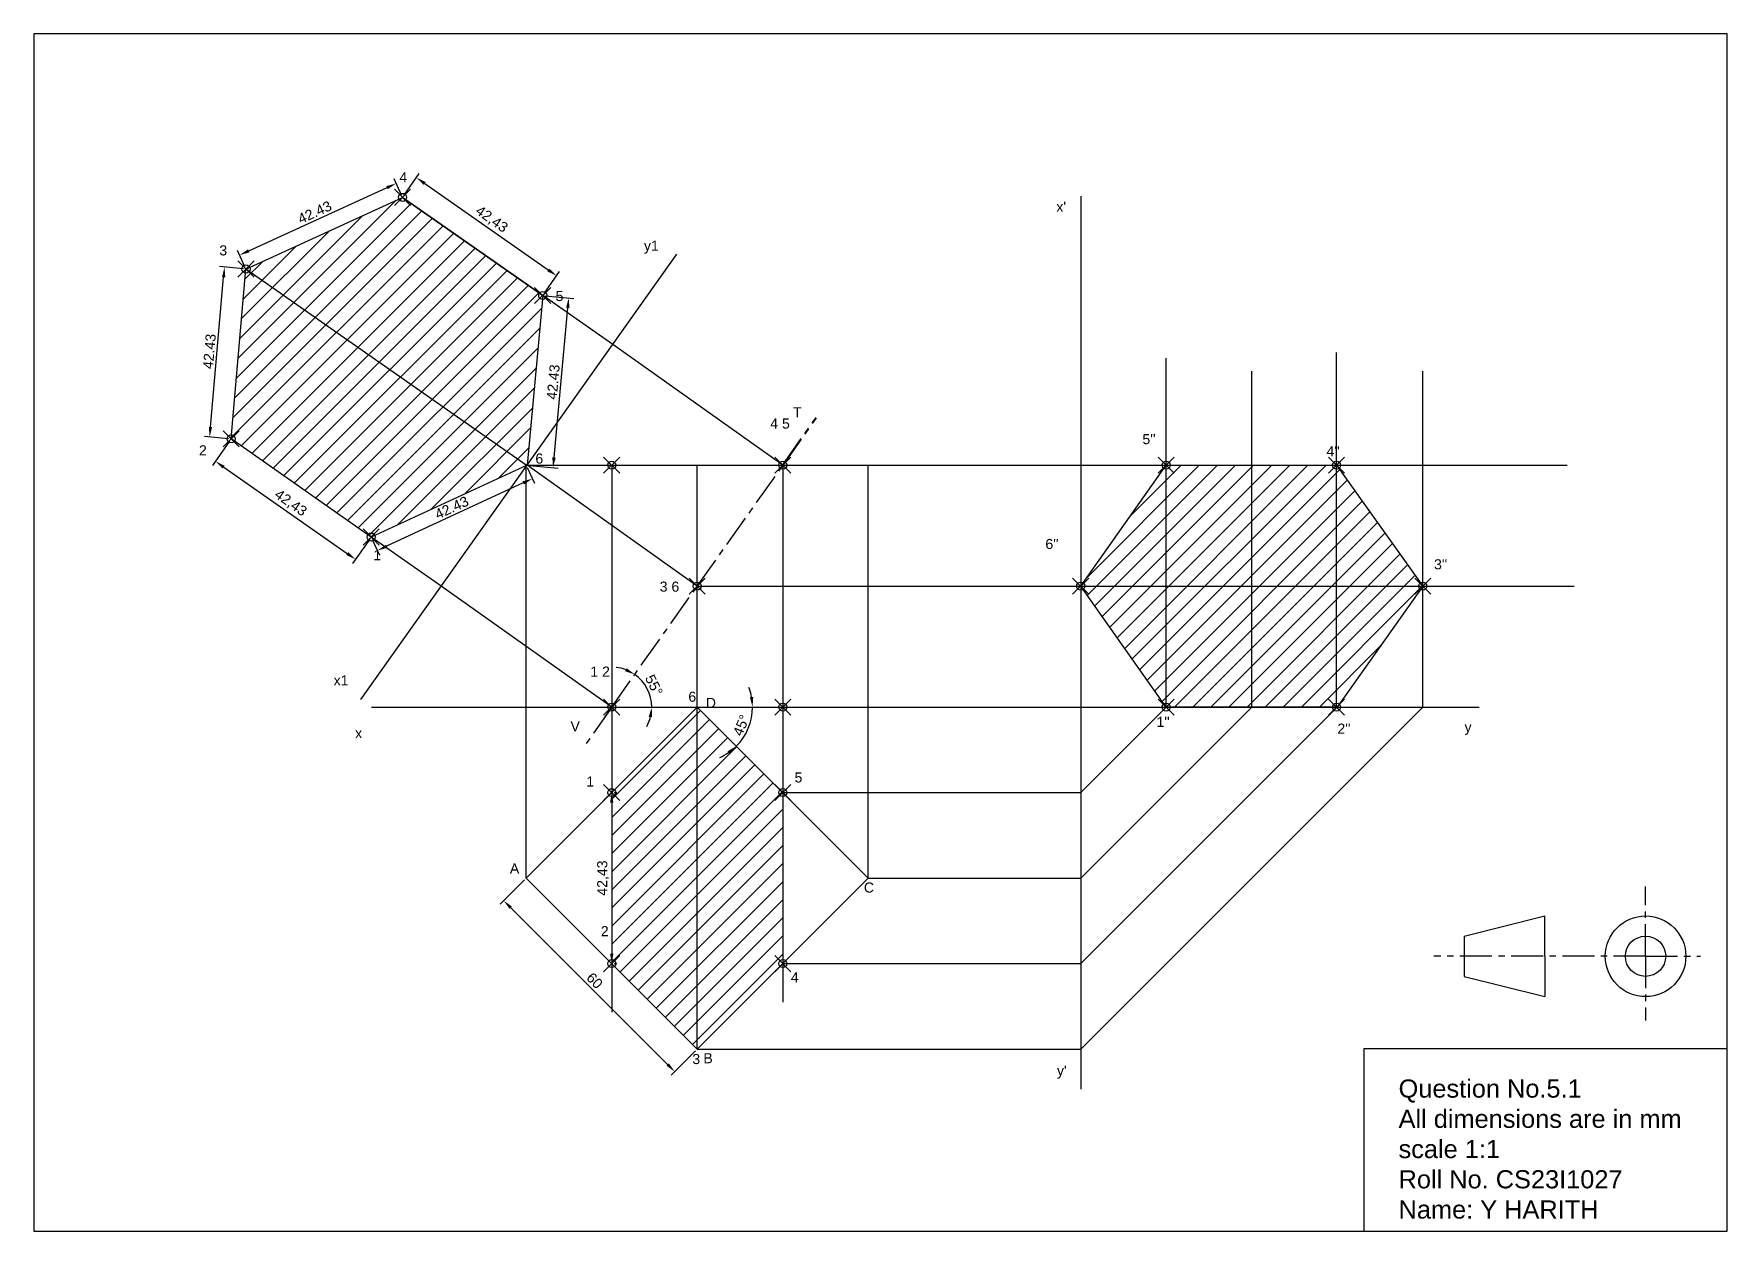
# Model space of a CAD drawing. Header units: millimetres. Extents: x 3319 to 5026, y 1635 to 1944.
# Drawn here: x 3318.7 to 3738.7, y 1635.2 to 1932.2 of the extents above; entities that cross this region are included whole.
import ezdxf

# ---------------------------------------------------------------- set-up
doc = ezdxf.new("R2010")
doc.units = ezdxf.units.MM
doc.header["$PDMODE"] = 35
doc.header["$PDSIZE"] = 2
doc.linetypes.add('CENTER', pattern=[50.8, 31.75, -6.35, 6.35, -6.35])
doc.styles.get("Standard").update_dxf_attribs({"font": 'arial.ttf'})
doc.dimstyles.new('ISO-25', dxfattribs={"dimtxt": 2.5, "dimasz": 2.5, "dimexe": 1.25, "dimexo": 0.625, "dimtad": 1, "dimtxsty": 'Standard', "dimcen": 2.5, "dimadec": 0, "dimazin": 0, "dimtfac": 1, "dimtmove": 0, "dimatfit": 3, "dimfxl": 1, "dimarcsym": 0})

msp = doc.modelspace()

# ---------------------------------------------------------------- texts
at = {"color": 7, "char_height": 2.5, "attachment_point": 1}
for s, width, insert in [('4', 1.78978, (3409.376, 1897.866)), ('3', 1.76741, (3364.717, 1879.747)), ('y1', 7.02514, (3470.039, 1880.929)), ('5', 1.36765, (3448.119, 1868.421)), ('2', 4.60753, (3359.67, 1830.155)), ('6', 4.26268, (3443.113, 1828.112)), ('1', 1.26351, (3402.909, 1804.15)), ('x1', 7.31292, (3393.067, 1773.102))]:
    msp.add_mtext_dynamic_manual_height_columns(s, width=width, gutter_width=12.5, heights=[0], dxfattribs=dict(at, insert=insert))
at = {"color": 3, "char_height": 2.5, "attachment_point": 1}
for s, width, insert in [("x'", 6.05168, (3572.323, 1890.562)), ('y', 8.06305, (3673.583, 1761.525)), ('x', 14.76061, (3398.402, 1760)), ("y'", 1.69216, (3572.48, 1676.274))]:
    msp.add_mtext_dynamic_manual_height_columns(s, width=width, gutter_width=12.5, heights=[0], dxfattribs=dict(at, insert=insert))
at = {"color": 7, "linetype": 'CENTER', "ltscale": 0.25, "true_color": 0xffffff, "char_height": 2.5, "attachment_point": 1}
for s, width, insert in [('4 5', 5.4656, (3501.371, 1836.799)), ('3 6', 9.31586, (3473.944, 1796.339)), ('1 2', 5.31026, (3456.737, 1775.264))]:
    msp.add_mtext_dynamic_manual_height_columns(s, width=width, gutter_width=12.5, heights=[0], dxfattribs=dict(at, insert=insert))
at = {"color": 6, "linetype": 'CENTER', "ltscale": 0.25, "char_height": 2.5, "attachment_point": 1}
for s, width, insert in [('{\\C256;\\c16777215;T}', 3.28593, (3507.03, 1839.573)), ('{\\C256;\\c16777215;V}', 2.54223, (3451.82, 1761.673))]:
    msp.add_mtext_dynamic_manual_height_columns(s, width=width, gutter_width=12.5, heights=[0], dxfattribs=dict(at, insert=insert))
at = {"color": 7, "linetype": 'ByBlock', "ltscale": 0.25, "true_color": 0xffffff, "char_height": 2.5, "attachment_point": 1}
for s, width, insert in [("5''", 5.90755, (3593.68, 1832.928)), ("4''", 2.49109, (3639.342, 1829.93)), ("6''", 4.79984, (3569.617, 1806.916)), ("3''", 1.8469, (3666.016, 1801.872)), ('6', 2.20728, (3481.053, 1769.032)), ('D', 1.13761, (3485.38, 1767.502)), ("1''", 6.19708, (3597.168, 1762.792)), ("2''", 2.73808, (3642.038, 1761.12)), ('1', 5.14688, (3455.748, 1747.994)), ('5', 1.1297, (3507.402, 1749.002)), ('A', 3.84443, (3436.783, 1726.424)), ('C', 1.89734, (3524.599, 1721.698)), ('2', 2.71085, (3459.336, 1710.863)), ('4', 1.77005, (3506.469, 1699.408)), ('3', 2.82087, (3482.047, 1679.146)), ('B', 0.64264, (3484.774, 1679.353))]:
    msp.add_mtext_dynamic_manual_height_columns(s, width=width, gutter_width=12.5, heights=[0], dxfattribs=dict(at, insert=insert))
at = {"insert": (3657.218, 1672.829), "char_height": 4.5, "attachment_point": 1}
msp.add_mtext_dynamic_manual_height_columns('Question No.5.1\\PAll dimensions are in mm\\Pscale 1:1\\PRoll No. CS23I1027\\PName: Y HARITH', width=95.20135, gutter_width=12.5, heights=[0], dxfattribs=at)

# ---------------------------------------------------------------- blocks, each defined once
blk = doc.blocks.new('*D1')
at = {"color": 0, "lineweight": -2, "transparency": 16777216}
for start, end in [(69.2241, 83.7126), (0, 54.7356), (331.023, 345.5115)]:
    blk.add_arc((3462.05, 1765.21), 9.91, start, end, dxfattribs=at)
at = {"color": 0, "transparency": 16777216}
for points in [[(3465.76, 1774.85), (3465.37, 1774.11), (3467.77, 1773.31)], [(3471.23, 1762.78), (3472.06, 1762.68), (3471.96, 1765.21)]]:
    blk.add_solid(points, dxfattribs=at)
at = {"layer": 'Defpoints', "color": 0, "transparency": 16777216}
for p in [(3504.47, 1825.21), (3471.46, 1768.32), (3402.48, 1765.21), (3462.05, 1765.21), (3641.83, 1765.21)]:
    blk.add_point(p, dxfattribs=at)
at = {"color": 0, "transparency": 16777216, "insert": (3472.53, 1770.64), "char_height": 2.5, "attachment_point": 5, "rotation": 297.3678}
blk.add_mtext('55°', dxfattribs=at)
blk = doc.blocks.new('*D2')
at = {"color": 0, "lineweight": -2, "transparency": 16777216}
for p, q in [((3462.67, 1744), (3463.3, 1744)), ((3462.05, 1741.5), (3462.05, 1704.07)), ((3462.67, 1701.57), (3463.3, 1701.57))]:
    blk.add_line(p, q, dxfattribs=at)
at = {"color": 0, "transparency": 16777216}
for points in [[(3461.63, 1741.5), (3462.46, 1741.5), (3462.05, 1744)], [(3461.63, 1704.07), (3462.46, 1704.07), (3462.05, 1701.57)]]:
    blk.add_solid(points, dxfattribs=at)
at = {"layer": 'Defpoints', "color": 0, "transparency": 16777216}
for p in [(3462.05, 1744), (3462.05, 1701.57), (3462.05, 1701.57)]:
    blk.add_point(p, dxfattribs=at)
at = {"color": 0, "transparency": 16777216, "insert": (3459.92, 1722.79), "char_height": 2.5, "attachment_point": 5, "rotation": 90}
blk.add_mtext('42,43', dxfattribs=at)
blk = doc.blocks.new('*D3')
at = {"color": 0, "lineweight": -2, "transparency": 16777216}
for p, q in [((3370.71, 1873.93), (3364.75, 1874.46)), ((3362.52, 1834.68), (3365.78, 1871.86)), ((3367.01, 1831.78), (3361.06, 1832.3))]:
    blk.add_line(p, q, dxfattribs=at)
at = {"color": 0, "transparency": 16777216}
for points in [[(3365.37, 1871.89), (3366.2, 1871.82), (3366, 1874.35)], [(3362.11, 1834.72), (3362.94, 1834.65), (3362.31, 1832.19)]]:
    blk.add_solid(points, dxfattribs=at)
at = {"layer": 'Defpoints', "color": 0, "transparency": 16777216}
for p in [(3366, 1874.35), (3371.33, 1873.88), (3367.64, 1831.73)]:
    blk.add_point(p, dxfattribs=at)
at = {"color": 0, "transparency": 16777216, "insert": (3362.26, 1853.44), "char_height": 2.5, "attachment_point": 5, "rotation": 84.9945}
blk.add_mtext('42.43', dxfattribs=at)
blk = doc.blocks.new('*D4')
at = {"color": 0, "lineweight": -2, "transparency": 16777216}
for p, q in [((3409.91, 1892.22), (3408.07, 1896.24)), ((3372.02, 1878.38), (3406.32, 1894.07)), ((3371.07, 1874.45), (3369.23, 1878.47))]:
    blk.add_line(p, q, dxfattribs=at)
at = {"color": 0, "transparency": 16777216}
for points in [[(3406.14, 1894.44), (3406.49, 1893.69), (3408.59, 1895.1)], [(3371.85, 1878.76), (3372.19, 1878), (3369.75, 1877.34)]]:
    blk.add_solid(points, dxfattribs=at)
at = {"layer": 'Defpoints', "color": 0, "transparency": 16777216}
for p in [(3408.59, 1895.1), (3410.17, 1891.65), (3371.33, 1873.88)]:
    blk.add_point(p, dxfattribs=at)
at = {"color": 0, "transparency": 16777216, "insert": (3388.38, 1887.95), "char_height": 2.5, "attachment_point": 5, "rotation": 24.5814}
blk.add_mtext('42.43', dxfattribs=at)
blk = doc.blocks.new('*D5')
at = {"color": 0, "lineweight": -2, "transparency": 16777216}
for p, q in [((3410.53, 1892.16), (3414.32, 1897.57)), ((3415.65, 1895.11), (3446.31, 1873.64)), ((3445.29, 1867.82), (3449.07, 1873.23))]:
    blk.add_line(p, q, dxfattribs=at)
at = {"color": 0, "transparency": 16777216}
for points in [[(3415.89, 1895.45), (3415.41, 1894.77), (3413.6, 1896.54)], [(3446.55, 1873.98), (3446.07, 1873.3), (3448.36, 1872.21)]]:
    blk.add_solid(points, dxfattribs=at)
at = {"layer": 'Defpoints', "color": 0, "transparency": 16777216}
for p in [(3410.17, 1891.65), (3448.36, 1872.21), (3444.93, 1867.31)]:
    blk.add_point(p, dxfattribs=at)
at = {"color": 0, "transparency": 16777216, "insert": (3432.2, 1886.12), "char_height": 2.5, "attachment_point": 5, "rotation": 325}
blk.add_mtext('42,43', dxfattribs=at)
blk = doc.blocks.new('*D6')
at = {"color": 0, "lineweight": -2, "transparency": 16777216}
for p, q in [((3367.28, 1831.21), (3363.03, 1825.15)), ((3365.8, 1824.74), (3396.46, 1803.27)), ((3402.03, 1806.88), (3397.79, 1800.81))]:
    blk.add_line(p, q, dxfattribs=at)
at = {"color": 0, "transparency": 16777216}
for points in [[(3366.04, 1825.08), (3365.56, 1824.4), (3363.75, 1826.17)], [(3396.7, 1803.61), (3396.22, 1802.93), (3398.51, 1801.84)]]:
    blk.add_solid(points, dxfattribs=at)
at = {"layer": 'Defpoints', "color": 0, "transparency": 16777216}
for p in [(3367.64, 1831.73), (3402.39, 1807.39), (3398.51, 1801.84)]:
    blk.add_point(p, dxfattribs=at)
at = {"color": 0, "transparency": 16777216, "insert": (3382.35, 1815.75), "char_height": 2.5, "attachment_point": 5, "rotation": 325}
blk.add_mtext('42,43', dxfattribs=at)
blk = doc.blocks.new('*D7')
at = {"color": 0, "linetype": 'ByBlock', "lineweight": -2, "ltscale": 0.25, "transparency": 16777216}
for p, q in [((3440.39, 1722.34), (3434.37, 1716.32)), ((3437.02, 1715.44), (3475.91, 1676.55)), ((3482.82, 1679.92), (3476.79, 1673.89))]:
    blk.add_line(p, q, dxfattribs=at)
at = {"color": 0, "linetype": 'ByBlock', "ltscale": 0.25, "transparency": 16777216}
for points in [[(3437.31, 1715.73), (3436.73, 1715.14), (3435.25, 1717.2)], [(3476.21, 1676.84), (3475.62, 1676.25), (3477.68, 1674.78)]]:
    blk.add_solid(points, dxfattribs=at)
at = {"layer": 'Defpoints', "color": 0, "linetype": 'ByBlock', "ltscale": 0.25, "transparency": 16777216}
for p in [(3440.83, 1722.79), (3483.26, 1680.36), (3477.68, 1674.78)]:
    blk.add_point(p, dxfattribs=at)
at = {"color": 0, "linetype": 'ByBlock', "ltscale": 0.25, "transparency": 16777216, "insert": (3457.81, 1697.34), "char_height": 2.5, "attachment_point": 5, "rotation": 315}
blk.add_mtext('60', dxfattribs=at)
blk = doc.blocks.new('*D8')
at = {"color": 0, "linetype": 'ByBlock', "lineweight": -2, "ltscale": 0.25, "transparency": 16777216}
for p, q in [((3445.55, 1867.25), (3452.62, 1866.6)), ((3447.73, 1827.11), (3451.14, 1864.23)), ((3441.68, 1825.16), (3448.74, 1824.51))]:
    blk.add_line(p, q, dxfattribs=at)
at = {"color": 0, "linetype": 'ByBlock', "ltscale": 0.25, "transparency": 16777216}
for points in [[(3450.73, 1864.27), (3451.56, 1864.19), (3451.37, 1866.72)], [(3447.31, 1827.15), (3448.14, 1827.07), (3447.5, 1824.62)]]:
    blk.add_solid(points, dxfattribs=at)
at = {"layer": 'Defpoints', "color": 0, "linetype": 'ByBlock', "ltscale": 0.25, "transparency": 16777216}
for p in [(3444.93, 1867.31), (3451.37, 1866.72), (3441.05, 1825.21)]:
    blk.add_point(p, dxfattribs=at)
at = {"color": 0, "linetype": 'ByBlock', "ltscale": 0.25, "transparency": 16777216, "insert": (3447.54, 1845.84), "char_height": 2.5, "attachment_point": 5, "rotation": 84.742}
blk.add_mtext('42.43', dxfattribs=at)
blk = doc.blocks.new('*D9')
at = {"color": 0, "linetype": 'ByBlock', "lineweight": -2, "ltscale": 0.25, "transparency": 16777216}
for p, q in [((3441.1, 1824.65), (3442.91, 1820.73)), ((3440.12, 1820.82), (3406.21, 1805.1)), ((3402.66, 1806.82), (3404.47, 1802.91))]:
    blk.add_line(p, q, dxfattribs=at)
at = {"color": 0, "linetype": 'ByBlock', "ltscale": 0.25, "transparency": 16777216}
for points in [[(3439.94, 1821.19), (3440.29, 1820.44), (3442.39, 1821.87)], [(3406.04, 1805.47), (3406.39, 1804.72), (3403.94, 1804.04)]]:
    blk.add_solid(points, dxfattribs=at)
at = {"layer": 'Defpoints', "color": 0, "linetype": 'ByBlock', "ltscale": 0.25, "transparency": 16777216}
for p in [(3440.83, 1825.21), (3402.39, 1807.39), (3403.94, 1804.04)]:
    blk.add_point(p, dxfattribs=at)
at = {"color": 0, "linetype": 'ByBlock', "ltscale": 0.25, "transparency": 16777216, "insert": (3422.36, 1814.68), "char_height": 2.5, "attachment_point": 5, "rotation": 24.8746}
blk.add_mtext('42.43', dxfattribs=at)
blk = doc.blocks.new('*D10')
at = {"color": 0, "linetype": 'ByBlock', "lineweight": -2, "ltscale": 0.25, "transparency": 16777216}
for start, end in [(10.4592, 20.9184), (315, 0), (294.0816, 304.5408)]:
    blk.add_arc((3483.26, 1765.21), 13.71, start, end, dxfattribs=at)
at = {"color": 0, "linetype": 'ByBlock', "ltscale": 0.25, "transparency": 16777216}
for points in [[(3497.16, 1767.74), (3496.33, 1767.66), (3496.97, 1765.21)], [(3490.77, 1754.24), (3491.3, 1753.6), (3492.96, 1755.52)]]:
    blk.add_solid(points, dxfattribs=at)
at = {"layer": 'Defpoints', "color": 0, "linetype": 'ByBlock', "ltscale": 0.25, "transparency": 16777216}
for p in [(3402.48, 1765.21), (3483.26, 1765.21), (3641.83, 1765.21), (3495.14, 1758.36), (3525.69, 1722.79)]:
    blk.add_point(p, dxfattribs=at)
at = {"color": 0, "linetype": 'ByBlock', "ltscale": 0.25, "transparency": 16777216, "insert": (3494.18, 1760.69), "char_height": 2.5, "attachment_point": 5, "rotation": 67.5}
blk.add_mtext('45°', dxfattribs=at)

# ---------------------------------------------------------------- dimensions: what is measured, and where the dimension line sits
at = {"color": 6}
for p1, p2, distance, picture, middle in [((3371.329, 1873.88), (3410.172, 1891.649), 3.8, '*D4', (3388.378, 1887.951)), ((3367.637, 1831.727), (3371.329, 1873.88), 5.351, '*D3', (3362.257, 1853.436))]:
    dim = msp.add_aligned_dim(p1=p1, p2=p2, distance=distance, text='42.43', dimstyle='ISO-25', dxfattribs=at)
    dim.commit()
    dim.dimension.update_dxf_attribs({"geometry": picture, "text_midpoint": middle})
for p1, p2, distance, picture, middle in [((3410.172, 1891.649), (3444.929, 1867.312), 5.976, '*D5', (3432.198, 1886.118)), ((3367.637, 1831.727), (3402.393, 1807.39), -6.778, '*D6', (3382.348, 1815.749))]:
    dim = msp.add_aligned_dim(p1=p1, p2=p2, distance=distance, dimstyle='ISO-25', dxfattribs=at)
    dim.commit()
    dim.dimension.update_dxf_attribs({"geometry": picture, "text_midpoint": middle})
at = {"color": 6, "linetype": 'ByBlock', "ltscale": 0.25}
for p1, p2, distance, picture, middle in [((3441.055, 1825.212), (3444.929, 1867.312), -6.469, '*D8', (3447.539, 1845.844)), ((3440.834, 1825.212), (3402.393, 1807.39), 3.688, '*D9', (3422.365, 1814.681))]:
    dim = msp.add_aligned_dim(p1=p1, p2=p2, distance=distance, text='42.43', dimstyle='ISO-25', dxfattribs=at)
    dim.commit()
    dim.dimension.update_dxf_attribs({"geometry": picture, "text_midpoint": middle})
at = {"color": 6}
dim = msp.add_angular_dim_2l(base=(3471.462, 1768.316), line1=((3402.478, 1765.212), (3641.833, 1765.212)), line2=((3462.047, 1765.212), (3504.474, 1825.212)), dimstyle='ISO-25', dxfattribs=at)
dim.commit()
dim.dimension.update_dxf_attribs({"geometry": '*D1', "text_midpoint": (3472.535, 1770.641)})
at = {"color": 6, "linetype": 'ByBlock', "ltscale": 0.25}
dim = msp.add_angular_dim_2l(base=(3495.137, 1758.355), line1=((3483.26, 1765.212), (3525.687, 1722.786)), line2=((3402.478, 1765.212), (3641.833, 1765.212)), dimstyle='ISO-25', dxfattribs=at)
dim.commit()
dim.dimension.update_dxf_attribs({"geometry": '*D10', "text_midpoint": (3494.179, 1760.69)})
dim = msp.add_linear_dim(base=(3462.047, 1701.573), p1=(3462.047, 1743.999), p2=(3462.047, 1701.573), angle=90, dimstyle='ISO-25')
dim.commit()
dim.dimension.update_dxf_attribs({"geometry": '*D2', "text_midpoint": (3459.92, 1722.786)})
dim = msp.add_aligned_dim(p1=(3440.834, 1722.786), p2=(3483.26, 1680.36), distance=-7.894, dimstyle='ISO-25', dxfattribs=at)
dim.commit()
dim.dimension.update_dxf_attribs({"geometry": '*D7', "text_midpoint": (3457.81, 1697.336)})

# ---------------------------------------------------------------- hatches: boundary and pattern name
h = msp.add_hatch()
h.set_pattern_fill('ANSI31', color=256)
h.paths.add_polyline_path([(3410.172, 1891.649), (3371.329, 1873.88), (3440.834, 1825.212), (3441.055, 1825.212), (3444.929, 1867.312)])
h.paths.add_polyline_path([(3371.329, 1873.88), (3367.637, 1831.727), (3402.393, 1807.39), (3440.834, 1825.111), (3440.834, 1825.212)])
h.paths.add_polyline_path([(3599.588, 1825.212), (3578.375, 1795.212), (3599.588, 1795.212)])
h.paths.add_polyline_path([(3620.801, 1825.212), (3599.588, 1825.212), (3599.588, 1795.212), (3620.801, 1795.212)])
h.paths.add_polyline_path([(3620.801, 1795.212), (3599.588, 1795.212), (3599.588, 1765.212), (3620.801, 1765.212)])
h.paths.add_polyline_path([(3599.588, 1795.212), (3578.375, 1795.212), (3599.588, 1765.212)])
h.paths.add_polyline_path([(3641.833, 1825.212), (3620.801, 1825.212), (3620.801, 1795.212), (3641.833, 1795.212)])
h.paths.add_polyline_path([(3641.833, 1795.212), (3620.801, 1795.212), (3620.801, 1765.212), (3641.833, 1765.212)])
h.paths.add_polyline_path([(3641.833, 1825.212), (3641.833, 1795.212), (3663.227, 1795.212)])
h.paths.add_polyline_path([(3663.227, 1795.212), (3641.833, 1795.212), (3641.833, 1765.212), (3642.014, 1765.212)])
h = msp.add_hatch()
h.set_pattern_fill('ANSI31', color=256)
h.paths.add_polyline_path([(3483.26, 1765.212), (3462.047, 1743.999), (3462.047, 1701.573), (3483.26, 1680.36)])
h.paths.add_polyline_path([(3504.474, 1743.999), (3483.26, 1765.212), (3483.26, 1680.36), (3504.474, 1701.573)])

# ---------------------------------------------------------------- linework, layer by layer
for p, q in [((3738.714, 1932.209), (3318.714, 1932.209)), ((3318.714, 1932.209), (3318.714, 1635.209)), ((3738.714, 1635.209), (3738.714, 1932.209)), ((3444.929, 1867.312), (3410.172, 1891.649)), ((3399.816, 1767.117), (3478.2, 1877.541)), ((3440.834, 1825.212), (3371.329, 1873.88)), ((3462.303, 1855.147), (3444.929, 1867.312)), ((3504.474, 1825.212), (3462.303, 1855.147)), ((3402.393, 1807.39), (3367.637, 1831.727)), ((3440.834, 1765.212), (3440.834, 1825.212)), ((3440.834, 1825.212), (3525.687, 1825.212)), ((3440.834, 1825.212), (3483.26, 1825.212)), ((3483.26, 1795.212), (3441.055, 1825.212)), ((3462.047, 1825.212), (3462.047, 1743.999)), ((3483.26, 1765.212), (3483.26, 1825.212)), ((3483.26, 1825.212), (3525.687, 1825.212)), ((3504.474, 1825.212), (3504.474, 1743.999)), ((3525.687, 1765.212), (3525.687, 1825.212)), ((3419.768, 1795.224), (3402.393, 1807.39)), ((3462.047, 1765.212), (3419.768, 1795.224)), ((3402.478, 1765.212), (3641.833, 1765.212)), ((3483.26, 1765.212), (3440.834, 1722.786)), ((3440.834, 1722.786), (3440.834, 1765.212)), ((3483.26, 1765.212), (3525.687, 1722.786)), ((3483.26, 1680.36), (3483.26, 1765.212)), ((3525.687, 1722.786), (3525.687, 1765.212)), ((3462.047, 1743.999), (3462.047, 1689.512)), ((3504.474, 1743.999), (3504.474, 1691.972)), ((3440.834, 1722.786), (3458.037, 1739.989)), ((3440.834, 1722.786), (3483.26, 1680.36)), ((3525.687, 1722.786), (3483.26, 1680.36)), ((3673.477, 1708.398), (3693.477, 1713.398)), ((3693.477, 1703.398), (3693.477, 1713.398)), ((3673.477, 1708.398), (3673.477, 1698.398)), ((3693.477, 1703.398), (3693.477, 1693.398)), ((3673.477, 1698.398), (3693.477, 1693.398)), ((3648.721, 1635.209), (3648.721, 1680.477)), ((3648.721, 1680.477), (3738.714, 1680.477)), ((3318.714, 1635.209), (3738.714, 1635.209))]:
    msp.add_line(p, q)
at = {"color": 3}
for p, q in [((3371.329, 1873.88), (3410.172, 1891.649)), ((3410.172, 1891.649), (3444.929, 1867.312)), ((3367.637, 1831.727), (3371.329, 1873.88)), ((3444.929, 1867.312), (3441.055, 1825.212)), ((3402.393, 1807.39), (3367.637, 1831.727)), ((3441.055, 1825.212), (3402.393, 1807.39)), ((3578.375, 1795.212), (3599.588, 1825.212)), ((3599.588, 1825.212), (3641.833, 1825.212)), ((3641.833, 1825.212), (3663.227, 1795.212)), ((3599.588, 1765.212), (3578.375, 1795.212)), ((3663.227, 1795.212), (3642.014, 1765.212)), ((3642.014, 1765.212), (3599.588, 1765.212))]:
    msp.add_line(p, q, dxfattribs=at)
at = {"color": 7, "true_color": 0xffffff}
for p, q in [((3578.375, 1891.917), (3578.375, 1670.392)), ((3641.833, 1765.212), (3641.833, 1853.136)), ((3599.588, 1765.212), (3599.588, 1851.727)), ((3620.801, 1765.212), (3620.801, 1848.505)), ((3663.227, 1765.212), (3663.227, 1848.505)), ((3504.474, 1825.212), (3699.043, 1825.212)), ((3483.26, 1795.212), (3700.795, 1795.212)), ((3578.375, 1743.999), (3599.588, 1765.212)), ((3578.375, 1722.786), (3620.801, 1765.212)), ((3578.375, 1701.573), (3642.014, 1765.212)), ((3578.375, 1680.36), (3663.227, 1765.212)), ((3641.833, 1765.212), (3650.897, 1765.212)), ((3650.897, 1765.212), (3677.222, 1765.212)), ((3504.474, 1743.999), (3578.375, 1743.999)), ((3525.687, 1722.786), (3578.375, 1722.786)), ((3504.474, 1701.573), (3578.375, 1701.573)), ((3483.26, 1680.36), (3578.375, 1680.36))]:
    msp.add_line(p, q, dxfattribs=at)
at = {"color": 7, "linetype": 'CENTER', "ltscale": 0.25}
for p, q in [((3512.724, 1836.996), (3512.724, 1836.996)), ((3483.26, 1795.212), (3504.528, 1825.174)), ((3462.047, 1765.212), (3483.26, 1795.212)), ((3462.047, 1765.212), (3455.738, 1756.202)), ((3462.047, 1765.212), (3460.326, 1762.755))]:
    msp.add_line(p, q, dxfattribs=at)
at = {"linetype": 'CENTER', "ltscale": 0.25}
for q in [(3718.477, 1720.727), (3665.938, 1703.398), (3732.076, 1703.398), (3718.477, 1687.442)]:
    msp.add_line((3718.477, 1703.398), q, dxfattribs=at)
for radius in [10, 5]:
    msp.add_circle((3718.477, 1703.398), radius)
for p in [(3410.172, 1891.649), (3371.329, 1873.88), (3444.929, 1867.312), (3367.637, 1831.727), (3462.047, 1825.212), (3504.474, 1825.212), (3402.393, 1807.39), (3483.26, 1795.212), (3462.047, 1765.212), (3504.474, 1765.212), (3462.047, 1743.999), (3504.474, 1743.999), (3462.047, 1701.573), (3504.474, 1701.573)]:
    msp.add_point(p)
at = {"color": 3}
msp.add_point((3367.637, 1831.727), dxfattribs=at)
at = {"color": 7, "true_color": 0xffffff}
for p in [(3599.588, 1825.212), (3641.833, 1825.212), (3578.375, 1795.212), (3663.227, 1795.212), (3599.588, 1765.212), (3641.833, 1765.212)]:
    msp.add_point(p, dxfattribs=at)
at = {"layer": 'Defpoints', "color": 7, "linetype": 'CENTER', "lineweight": 50, "ltscale": 0.25}
msp.add_line((3504.474, 1825.212), (3512.724, 1836.996), dxfattribs=at)

msp.set_redraw_order([(e.dxf.handle, doc.entitydb.next_handle()) for e in msp.query("TEXT MTEXT ATTDEF DIMENSION ARC_DIMENSION")])  # texts and dimensions are drawn at this point

doc.saveas('drawing.dxf')
